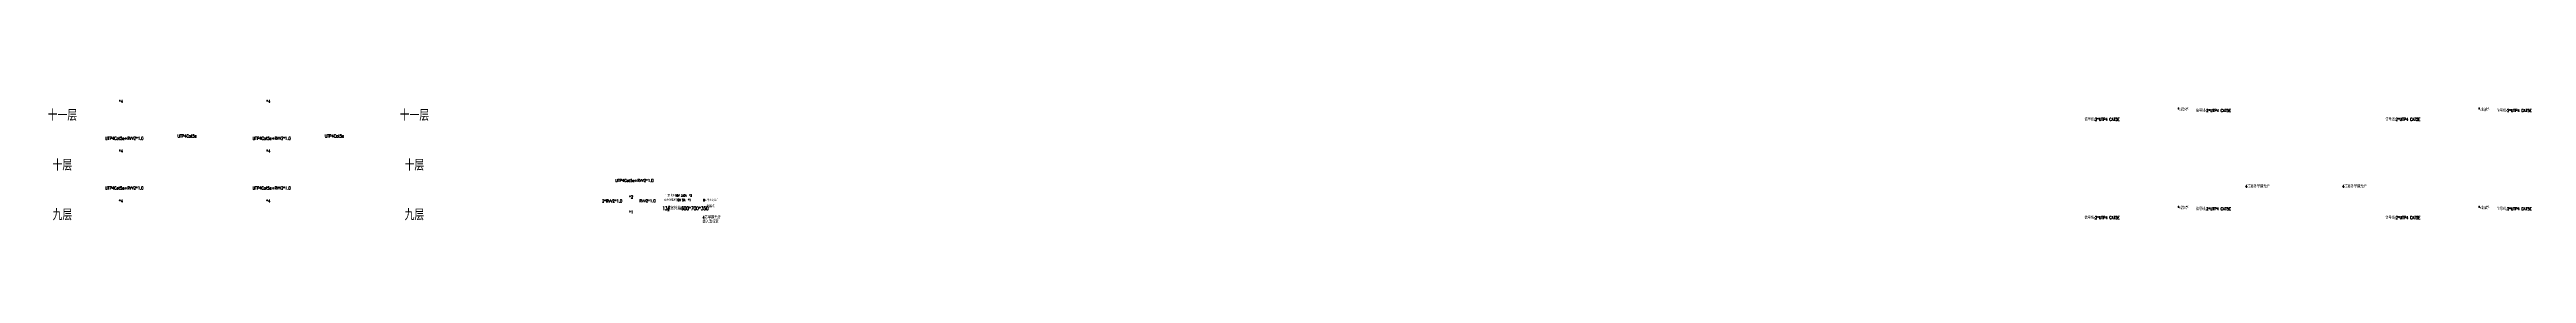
# Model space of a CAD drawing. Extents: x 2114868 to 5528286, y 1846921 to 2016792.
# Drawn here: x 3153605 to 3284745, y 1888725 to 1895224 of the extents above; entities that cross this region are included whole.
import ezdxf
from ezdxf.enums import TextEntityAlignment as Align

# ---------------------------------------------------------------- set-up
doc = ezdxf.new("R2010")
doc.units = 0
doc.header["$LTSCALE"] = 1000
doc.header["$MEASUREMENT"] = 0
doc.layers.add('T-EQUP-LIST-PLAN', color=3, linetype='Continuous')
doc.layers.add('智能化', color=7, linetype='Continuous')
doc.layers.add('弱电', color=7, linetype='Continuous', lineweight=13)
doc.styles.add('_TEL_DIM', font='SIMPLEX', dxfattribs={"width": 0.8, "height": 3.5, "bigfont": 'HZTXT'})

msp = doc.modelspace()

# ---------------------------------------------------------------- texts
at = {"layer": 'T-EQUP-LIST-PLAN', "style": '_TEL_DIM', "width": 0.8}
for s, p in [('十一层', (3154287, 1894444)), ('十一层', (3172925, 1894444)), ('十层', (3154287, 1891819)), ('十层', (3172925, 1891819)), ('九层', (3154287, 1889194)), ('九层', (3172925, 1889194))]:
    msp.add_text(s, height=590, dxfattribs=at).set_placement(p, align=Align.MIDDLE)
at = {"layer": '弱电', "color": 120, "style": '_TEL_DIM', "width": 0.8}
for p in [(3269844, 1890584), (3274979, 1890584)]:
    msp.add_text('4芯室外单模光纤', height=156.8, dxfattribs=at).set_placement(p)
at = {"layer": '智能化', "color": 3, "style": '_TEL_DIM', "width": 0.8}
for s, p in [('*4', (3157282, 1895067)), ('*4', (3165082, 1895067)), ('*4', (3157282, 1892442)), ('*4', (3165082, 1892442)), ('*4', (3157282, 1889817)), ('*4', (3165082, 1889817)), ('*2', (3184288, 1890023)), ('*1', (3184288, 1889223))]:
    msp.add_text(s, height=156.8, dxfattribs=at).set_placement(p)
at = {"layer": '智能化', "color": 2, "linetype": 'ByBlock', "style": '_TEL_DIM', "width": 0.8}
for p in [(3261352, 1894124, 182), (3267246, 1894588, -44041), (3277274, 1894124, 182), (3283169, 1894588, -44041), (3261352, 1888936, 182), (3267246, 1889400, -44041), (3277274, 1888936, 182), (3283169, 1889400, -44041)]:
    msp.add_text('信号线:2*UTP4 CAT5E', height=151.73, dxfattribs=at).set_placement(p)
for s, height, p in [('8口千兆交换机', 78.8, (3266574, 1894773)), ('千兆光模块', 78.8, (3266574, 1894671)), ('8口千兆交换机', 78.8, (3282496, 1894773)), ('千兆光模块', 78.8, (3282496, 1894671)), ('磁力锁电源', 112.5, (3186453, 1889943)), ('门禁电源', 112.5, (3186453, 1890183)), ('18V 3.0A  *2', 112.5, (3187169, 1890183)), ('12V 5A  *1', 112.5, (3187169, 1889943)), ('8口千兆交换机', 108, (3188608, 1889935)), ('13#室外箱600*700*350', 180, (3187273, 1889502)), ('光模块', 135, (3188609, 1889615)), ('8口千兆交换机', 78.8, (3266574, 1889584)), ('千兆光模块', 78.8, (3266574, 1889482)), ('8口千兆交换机', 78.8, (3282496, 1889584)), ('千兆光模块', 78.8, (3282496, 1889482))]:
    msp.add_text(s, height=height, dxfattribs=at).set_placement(p, align=Align.MIDDLE_CENTER)
at = {"layer": '智能化', "color": 120, "style": '_TEL_DIM', "width": 0.8}
for s, height, p in [('UTP4Cat5e+RVV2*1.0', 156.79, (3156556, 1893118)), ('UTP4Cat5e', 156.8, (3160382, 1893241)), ('UTP4Cat5e+RVV2*1.0', 156.79, (3164356, 1893118)), ('UTP4Cat5e', 156.8, (3168182, 1893241)), ('UTP4Cat5e+RVV2*1.0', 156.79, (3183561, 1890893)), ('UTP4Cat5e+RVV2*1.0', 156.79, (3156556, 1890493)), ('UTP4Cat5e+RVV2*1.0', 156.79, (3164356, 1890493)), ('2*RVV2*1.0', 156.8, (3182856, 1889808)), ('RVV2*1.0', 156.8, (3184835, 1889819)), ('接入消控室', 156.8, (3188174, 1888725)), ('4芯单模光纤', 156.8, (3188174, 1888950))]:
    msp.add_text(s, height=height, dxfattribs=at).set_placement(p)

doc.saveas('drawing.dxf')
